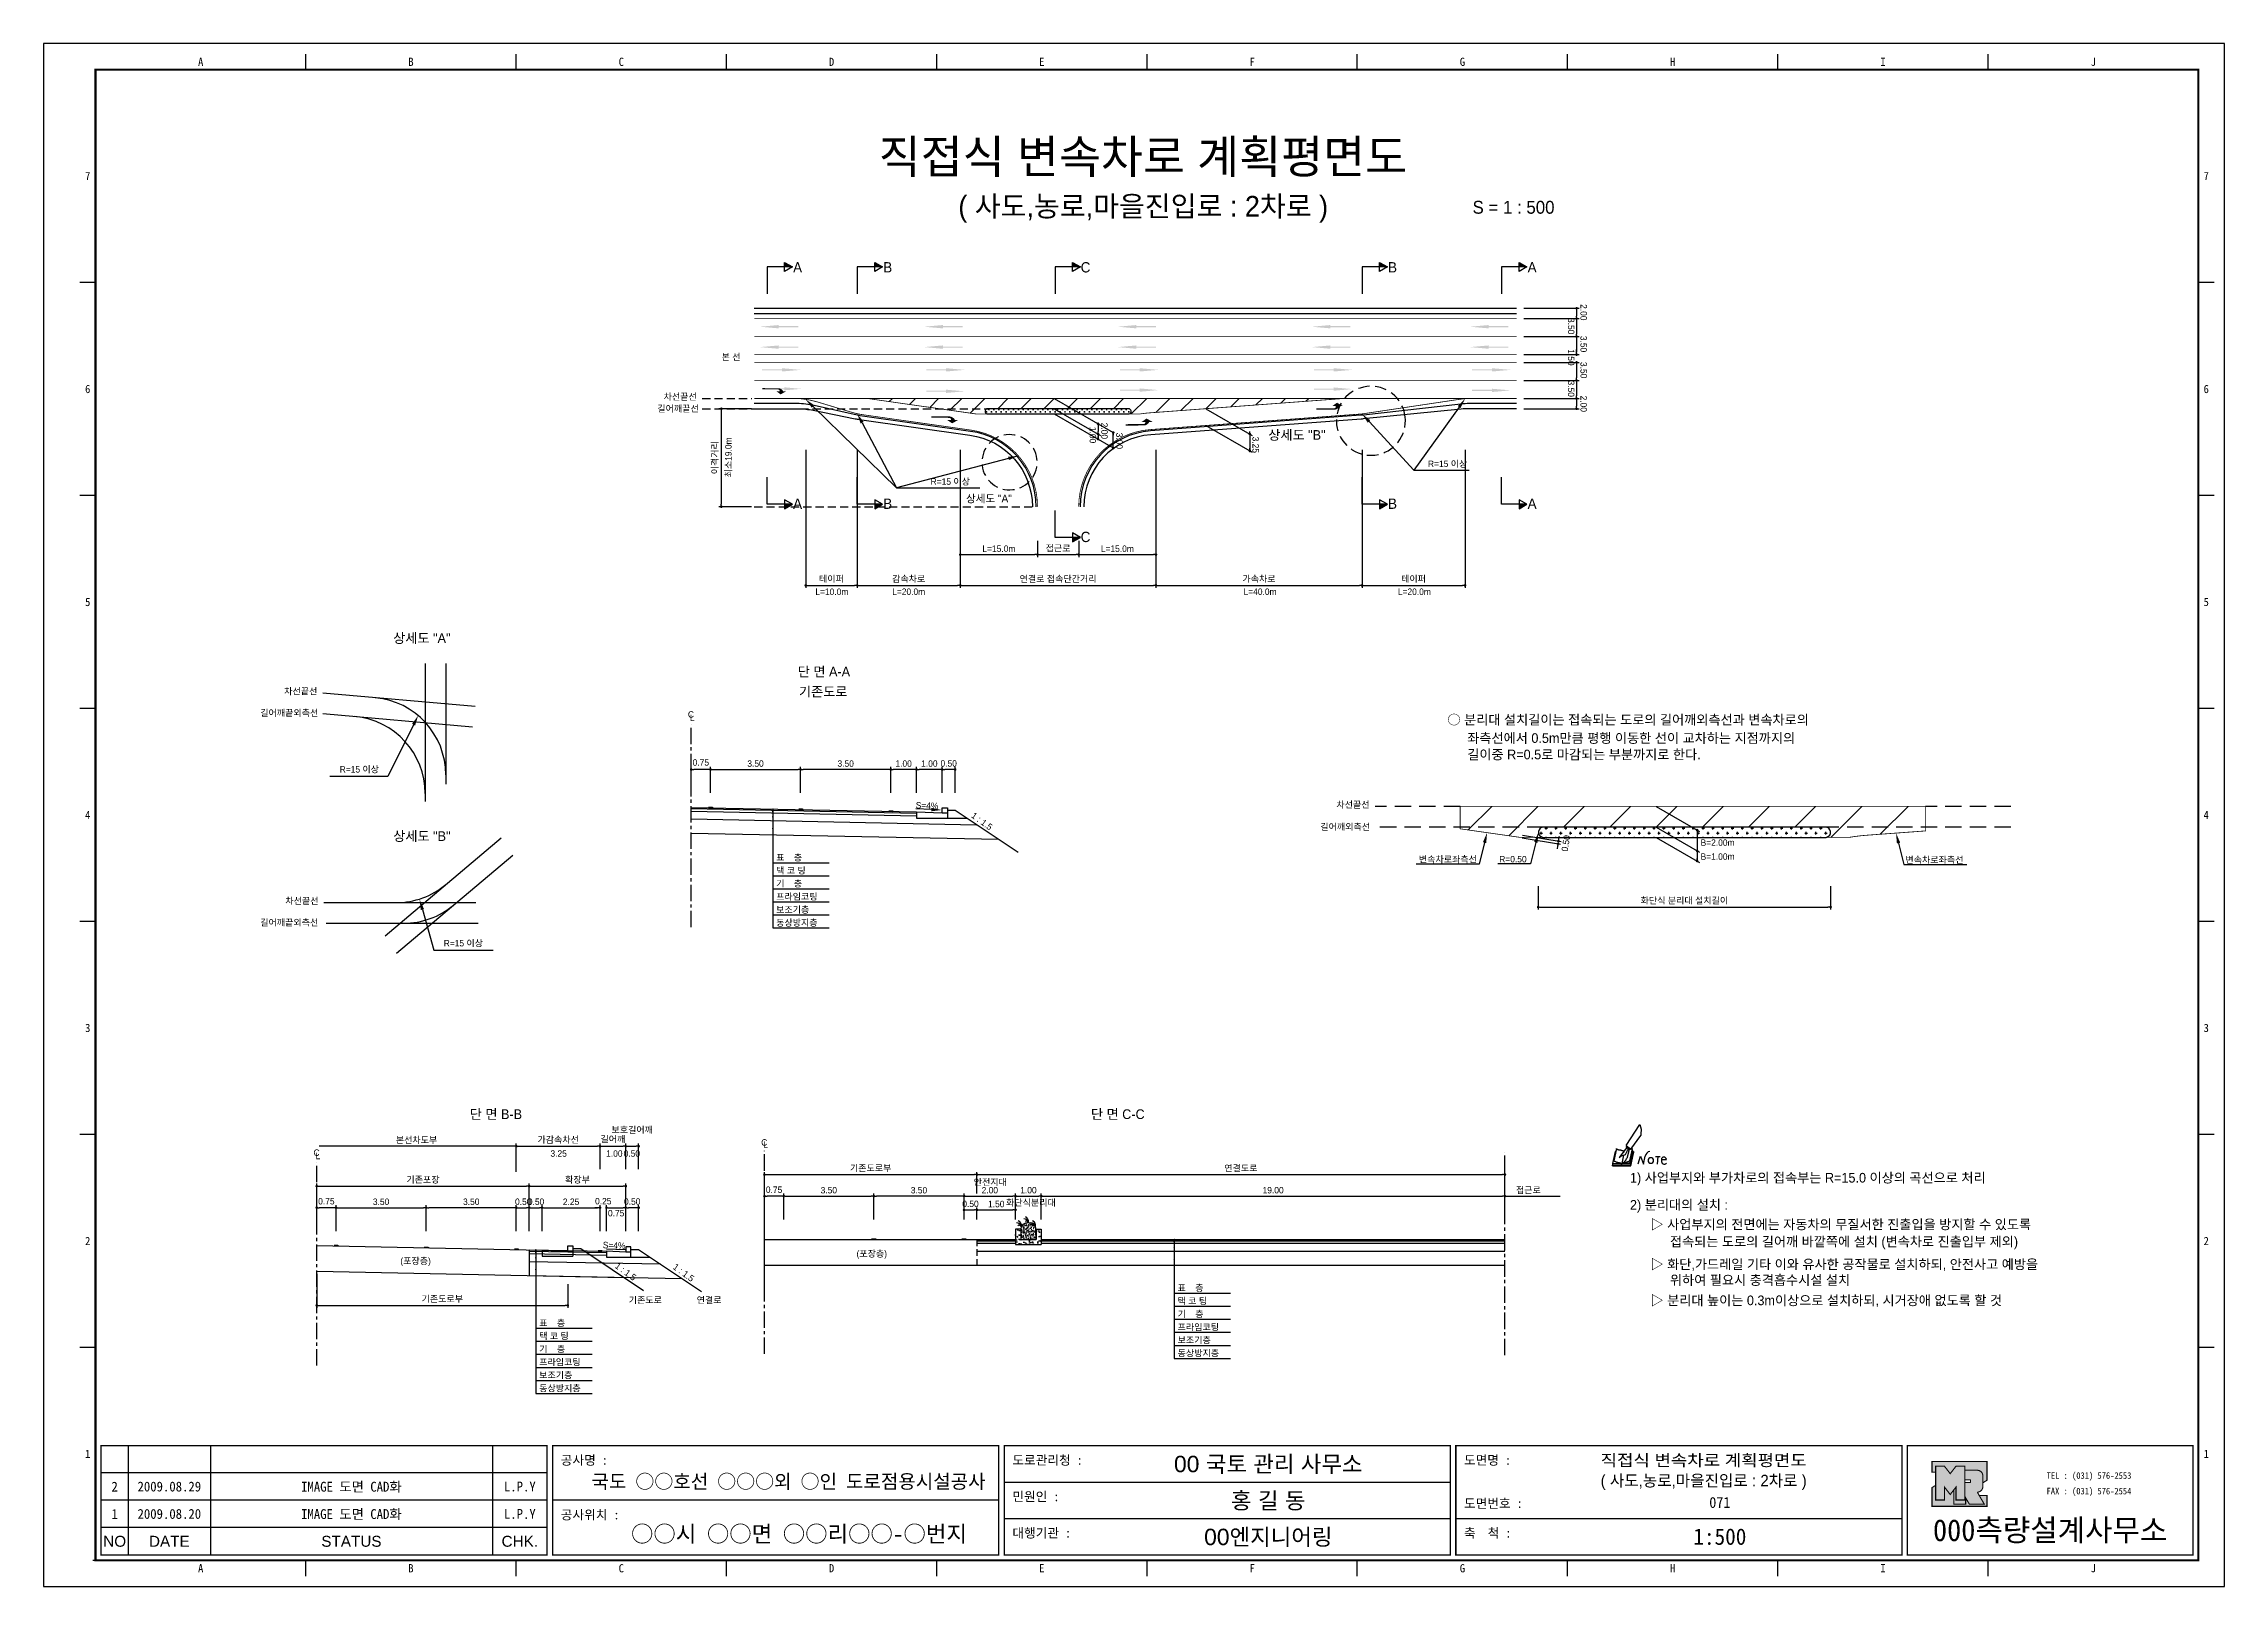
# Model space of a CAD drawing. Header units: millimetres. Extents: x 466 to 889, y 9 to 308.
import ezdxf
from ezdxf.enums import TextEntityAlignment as Align

# ---------------------------------------------------------------- set-up
doc = ezdxf.new("R2010")
doc.units = ezdxf.units.MM
doc.linetypes.add('CENTER', pattern=[50.8, 31.75, -6.35, 6.35, -6.35])
doc.linetypes.add('HIDDEN', pattern=[9.525, 6.35, -3.175])
for name, color, linetype in [('CC-GSTR-0004', 4, 'Continuous'), ('CM-LANE-0030', 30, 'Continuous'), ('CZ-DIMT-0002', 7, 'Continuous'), ('CZ-EXST-0002', 1, 'Continuous'), ('CZ-LIN1-0007', 7, 'Continuous'), ('CZ-LIN2-0003', 3, 'Continuous'), ('CZ-LINE-0001', 7, 'Continuous'), ('CZ-TEXT-BOX0', 7, 'Continuous'), ('TITLE', 7, 'Continuous')]:
    doc.layers.add(name, color=color, linetype=linetype)
doc.styles.add('견고딕', font='arial.ttf')
doc.styles.add('돋움', font='')
doc.styles.add('돋음체', font='')
doc.styles.get('돋움').set_extended_font_data('Dotum')
doc.styles.get('돋음체').set_extended_font_data('DotumChe')

msp = doc.modelspace()

# ---------------------------------------------------------------- texts
at = {"layer": 'CZ-DIMT-0002', "style": '돋움'}
for s, height, p in [('A', 2, (612.31, 264.93)), ('B', 2, (629.8, 264.93)), ('C', 2, (668.21, 264.93)), ('B', 2, (727.8, 264.93)), ('A', 2, (754.9, 264.93)), ('본 선', 1.25, (599.38, 247.53)), ('길어깨끝선', 1.25, (589.1, 237.51)), ('차선끝선', 1.25, (589.51, 239.82)), ('상세도 "B"', 1.875, (709.24, 232.4)), ('R=15 이상', 1.25, (738.5, 226.8)), ('R=15 이상', 1.25, (641.95, 223.35)), ('상세도 "A"', 1.5, (649.45, 220.05)), ('A', 2, (612.31, 219.06)), ('B', 2, (629.8, 219.06)), ('B', 2, (727.8, 219.06)), ('A', 2, (754.9, 219.06)), ('C', 2, (668.21, 212.61)), ('L=10.0m', 1.25, (618.96, 201.98)), ('L=20.0m', 1.25, (633.87, 201.98)), ('L=40.0m', 1.25, (702.09, 201.98)), ('L=20.0m', 1.25, (732.04, 201.98)), ('차선끝선', 1.25, (515.85, 182.66)), ('길어깨끝외측선', 1.25, (513.62, 178.46)), ('C', 1.25, (591.6, 178.16)), ('L', 1.25, (591.87, 177.5)), ('R=15 이상', 1.25, (527.23, 167.51)), ('차선끝선', 1.25, (720.13, 160.65)), ('차선끝선', 1.25, (516.08, 141.98)), ('길어깨끝외측선', 1.25, (513.62, 137.79)), ('R=15 이상', 1.25, (547.42, 133.77)), ('C', 1.25, (518.92, 93.13)), ('C', 1.25, (605.83, 95.11)), ('L', 1.25, (606.09, 94.71)), ('L', 1.25, (519.18, 92.48))]:
    msp.add_text(s, height=height, dxfattribs=at).set_placement(p, align=Align.MIDDLE_CENTER)
for s, rotation, p in [('3.50', 270, (761.86, 255.1)), ('2.00', 270, (764.29, 257.79)), ('3.50', 270, (764.29, 251.63)), ('1.50', 270, (761.86, 249.04)), ('3.50', 270, (764.29, 246.57)), ('3.50', 270, (761.86, 242.96)), ('2.00', 270, (764.29, 240.04)), ('최소19.0m', 90, (599.49, 224.16))]:
    msp.add_text(s, height=1.25, rotation=rotation, dxfattribs=at).set_placement(p)
for s, p in [('○ 분리대 설치길이는 접속되는 도로의 길어깨외측선과 변속차로의', (738.46, 177.14)), ('좌측선에서 0.5m만큼 평행 이동한 선이 교차하는 지점까지의', (742.31, 173.58)), ('길이중 R=0.5로 마감되는 부분까지로 한다.', (742.31, 170.39)), ('1) 사업부지와 부가차로의 접속부는 R=15.0 이상의 곡선으로 처리', (773.9, 88.26)), ('2) 분리대의 설치 :', (773.9, 83)), ('▷ 사업부지의 전면에는 자동차의 무질서한 진출입을 방지할 수 있도록', (777.88, 79.2)), ('접속되는 도로의 길어깨 바깥쪽에 설치 (변속차로 진출입부 제외)', (781.66, 75.87)), ('▷ 화단,가드레일 기타 이와 유사한 공작물로 설치하되, 안전사고 예방을', (777.88, 71.47)), ('위하여 필요시 충격흡수시설 설치', (781.66, 68.4)), ('▷ 분리대 높이는 0.3m이상으로 설치하되, 시거장애 없도록 할 것', (777.88, 64.46))]:
    msp.add_text(s, height=1.875, dxfattribs=at).set_placement(p, align=Align.MIDDLE_LEFT)
for s, rotation, p in [('S=4%', 357.7094, (637.44, 160.48)), ('1 : 1.5', 323.8881, (648.1, 157.45)), ('S=4%', 357.7094, (576.69, 75.13)), ('1 : 1.5', 323.8881, (578.93, 70.04)), ('1 : 1.5', 323.8881, (590.18, 69.84))]:
    msp.add_text(s, height=1.25, rotation=rotation, dxfattribs=at).set_placement(p, align=Align.MIDDLE_CENTER)
for s, p in [('길어깨외측선', (713.78, 155.74)), ('B=2.00m', (787.61, 152.67)), ('표    층', (608.14, 149.78)), ('택 코 팅', (608.14, 147.25)), ('변속차로좌측선', (732.92, 149.42)), ('R=0.50', (748.52, 149.46)), ('B=1.00m', (787.61, 149.96)), ('변속차로좌측선', (827.37, 149.33)), ('기    층', (608.14, 144.72)), ('프라임코팅', (608.14, 142.19)), ('보조기층', (608.14, 139.65)), ('동상방지층', (608.14, 137.12)), ('3.25', (564.33, 92.33)), ('1.00', (575.14, 92.33)), ('0.50', (578.54, 92.33)), ('안전지대', (646.5, 86.79)), ('접근로', (751.77, 85.22)), ('화단식분리대', (652.77, 82.81)), ('(포장층)', (535.19, 71.49)), ('(포장층)', (623.75, 72.9)), ('기존도로', (579.53, 63.89)), ('연결로', (592.72, 63.89)), ('표    층', (686.08, 66.25)), ('택 코 팅', (686.08, 63.72)), ('표    층', (562.14, 59.44)), ('프라임코팅', (686.08, 58.65)), ('기    층', (686.08, 61.18)), ('기    층', (562.14, 54.38)), ('택 코 팅', (562.14, 56.91)), ('보조기층', (686.08, 56.12)), ('프라임코팅', (562.14, 51.85)), ('동상방지층', (686.08, 53.59)), ('보조기층', (562.14, 49.32)), ('동상방지층', (562.14, 46.78))]:
    msp.add_text(s, height=1.25, dxfattribs=at).set_placement(p)
at = {"layer": 'CZ-DIMT-0002', "char_height": 1.25, "attachment_point": 5, "style": '돋움'}
for s, insert, rotation in [('1.00', (669.62, 232.38), 270), ('\\A1;2.00', (671.88, 233.19), 270), ('3.00', (674.77, 231.26), 270), ('3.25', (701.23, 230.49), 270), ('\\A1;0.50', (761.45, 153.16), 80.5236)]:
    msp.add_mtext(s, dxfattribs=dict(at, insert=insert, rotation=rotation))
at = {"layer": 'CZ-DIMT-0002', "insert": (538.33, 95.51), "char_height": 1.25, "attachment_point": 5, "style": '돋움'}
msp.add_mtext('본선차도부', dxfattribs=at)
at = {"layer": 'CZ-LINE-0001', "insert": (596.31, 227.98), "char_height": 1.25, "attachment_point": 5, "rotation": 90, "style": '돋움'}
msp.add_mtext('\\A1;이격거리', dxfattribs=at)
at = {"layer": 'CZ-LINE-0001', "char_height": 1.25, "attachment_point": 5, "style": '돋움'}
for s, insert in [('\\A1;L=15.0m', (651.38, 210.32)), ('\\A1;접근로', (662.88, 210.35)), ('\\A1;L=15.0m', (674.38, 210.32)), ('\\A1;테이퍼', (618.88, 204.41)), ('\\A1;감속차로', (633.88, 204.41)), ('\\A1;연결로 접속단간거리', (662.88, 204.41)), ('\\A1;가속차로', (701.88, 204.41)), ('\\A1;테이퍼', (731.88, 204.41)), ('\\A1;0.75', (593.52, 168.84)), ('\\A1;3.50', (604.14, 168.62)), ('\\A1;3.50', (621.64, 168.62)), ('\\A1;1.00', (632.89, 168.62)), ('\\A1;1.00', (637.89, 168.62)), ('\\A1;0.50', (641.64, 168.65)), ('\\A1;화단식 분리대 설치길이', (784.46, 141.99)), ('\\A1;보호길어깨', (580.2, 97.49)), ('\\A1;가감속차선', (565.83, 95.57)), ('\\A1;길어깨', (576.45, 95.69)), ('\\A1;기존도로부', (626.49, 90.06)), ('\\A1;연결도로', (698.37, 90.05)), ('\\A1;기존포장', (539.58, 87.82)), ('\\A1;확장부', (569.58, 87.82)), ('\\A1;0.75', (607.74, 85.93)), ('\\A1;3.50', (618.37, 85.83)), ('\\A1;3.50', (635.87, 85.83)), ('\\A1;2.00', (649.62, 85.83)), ('\\A1;1.00', (657.12, 85.83)), ('\\A1;19.00', (704.62, 85.83)), ('\\A1;0.75', (520.83, 83.69)), ('\\A1;3.50', (531.45, 83.59)), ('\\A1;3.50', (548.95, 83.59)), ('\\A1;0.50', (559.04, 83.6)), ('\\A1;0.50', (561.54, 83.6)), ('\\A1;2.25', (568.33, 83.59)), ('\\A1;0.25', (574.58, 83.7)), ('\\A1;0.75', (577.08, 81.37)), ('\\A1;0.50', (580.2, 83.62)), ('\\A1;0.50', (645.87, 83.18)), ('\\A1;1.50', (650.87, 83.15)), ('\\A1;기존도로부', (543.33, 64.68))]:
    msp.add_mtext(s, dxfattribs=dict(at, insert=insert))
at = {"layer": 'CZ-TEXT-BOX0', "style": '돋움'}
for s, p in [('상세도 "A"', (539.36, 192.97)), ('단 면 A-A', (617.42, 186.48)), ('기존도로', (617.28, 182.59)), ('상세도 "B"', (539.37, 154.55)), ('단 면 B-B', (553.74, 100.59)), ('단 면 C-C', (674.47, 100.59))]:
    msp.add_text(s, height=1.875, dxfattribs=at).set_placement(p, align=Align.MIDDLE_CENTER)
at = {"layer": 'TITLE', "color": 3, "linetype": 'Continuous', "style": '돋음체'}
for s, p in [('A', (496.43, 304.81)), ('B', (537.25, 304.81)), ('C', (578.08, 304.81)), ('D', (618.9, 304.81)), ('E', (659.72, 304.81)), ('F', (700.55, 304.81)), ('G', (741.37, 304.81)), ('H', (782.2, 304.81)), ('I', (823.02, 304.81)), ('J', (863.85, 304.81)), ('7', (474.5, 282.64)), ('7', (885.77, 282.64)), ('6', (474.5, 241.31)), ('6', (885.77, 241.31)), ('5', (474.5, 199.98)), ('5', (885.77, 199.98)), ('4', (474.5, 158.65)), ('4', (885.77, 158.65)), ('3', (474.5, 117.32)), ('3', (885.77, 117.32)), ('2', (474.5, 75.99)), ('2', (885.77, 75.99)), ('1', (474.5, 34.67)), ('1', (885.77, 34.67)), ('A', (496.43, 12.48)), ('B', (537.25, 12.48)), ('C', (578.08, 12.48)), ('D', (618.9, 12.48)), ('E', (659.72, 12.48)), ('F', (700.55, 12.48)), ('G', (741.37, 12.48)), ('H', (782.2, 12.48)), ('I', (823.02, 12.48)), ('J', (863.85, 12.48))]:
    msp.add_text(s, height=1.59, dxfattribs=at).set_placement(p, align=Align.MIDDLE)
at = {"layer": 'TITLE', "style": '돋움'}
for s, height, p in [('직접식 변속차로 계획평면도', 6.5, (679.35, 286.42)), ('( 사도,농로,마을진입로 : 2차로 )', 4, (679.4, 276.79))]:
    msp.add_text(s, height=height, dxfattribs=at).set_placement(p, align=Align.MIDDLE_CENTER)
msp.add_text('S = 1 : 500', height=2.5, dxfattribs=at).set_placement((743.34, 276.58), align=Align.MIDDLE_LEFT)
at = {"layer": 'TITLE', "style": '돋음체'}
for s, p in [('공사명 : ', (566.34, 32.56)), ('도로관리청 :', (654.01, 32.56)), ('도면명 :', (741.68, 32.56)), ('민원인 :', (654.01, 25.49)), ('도면번호 :', (741.68, 24.17)), ('공사위치 :', (566.34, 21.95)), ('대행기관 :', (654.01, 18.42)), ('축  척 :', (741.68, 18.42))]:
    msp.add_text(s, height=1.804, dxfattribs=at).set_placement(p)
at = {"layer": 'TITLE', "color": 7, "linetype": 'Continuous'}
for s, height, style, p in [('00 국토 관리 사무소', 3.1832, '견고딕', (703.68, 32.74)), ('국도 ○○호선 ○○○외 ○인 도로점용시설공사', 2.7, '돋음체', (610.55, 29.35)), ('홍 길 동', 3.183, '견고딕', (703.68, 25.67)), ('○○시 ○○면 ○○리○○-○번지', 3.1832, '돋음체', (612.58, 19.19)), ('00엔지니어링', 3.183, '견고딕', (703.68, 18.59))]:
    msp.add_text(s, height=height, dxfattribs=dict(at, style=style)).set_placement(p, align=Align.MIDDLE)
at = {"layer": 'TITLE', "style": '돋움'}
for s, width, p, p2 in [('직접식 변속차로 계획평면도', 1.010039, (768.21, 32.31), (808.21, 32.31)), ('( 사도,농로,마을진입로 : 2차로 )', 0.86695, (768.21, 28.36), (808.21, 28.36))]:
    msp.add_text(s, height=2.25, dxfattribs=dict(at, width=width)).set_placement(p, p2, align=Align.FIT)
at = {"layer": 'TITLE', "color": 180, "style": '돋음체'}
for s, p in [('TEL : (031) 576-2553', (854.78, 29.83)), ('FAX : (031) 576-2554', (854.78, 26.81))]:
    msp.add_text(s, height=1.2733, dxfattribs=at).set_placement(p)
at = {"layer": 'TITLE', "color": 1, "linetype": 'Continuous', "style": '돋음체'}
msp.add_text('2', height=1.91, dxfattribs=at).set_placement((479.73, 28.32), align=Align.MIDDLE)
at = {"layer": 'TITLE', "linetype": 'Continuous'}
for s, height, style, p in [('2009.08.29', 1.91, '돋음체', (490.34, 28.32)), ('L.P.Y', 1.91, '돋음체', (558.38, 28.32)), ('071', 2.122, '돋음체', (791.35, 25.23)), ('1', 1.91, '돋음체', (479.73, 23.01)), ('2009.08.20', 1.91, '돋음체', (490.34, 23.01)), ('L.P.Y', 1.91, '돋음체', (558.38, 23.01)), ('NO', 2.122, '견고딕', (479.73, 17.71)), ('DATE', 2.122, '견고딕', (490.34, 17.71)), ('STATUS', 2.122, '견고딕', (525.69, 17.71)), ('CHK.', 2.122, '견고딕', (558.38, 17.71)), ('1:500', 3.183, '돋음체', (791.35, 18.59))]:
    msp.add_text(s, height=height, dxfattribs=dict(at, style=style)).set_placement(p, align=Align.MIDDLE)
at = {"layer": 'TITLE', "style": '돋음체'}
for p in [(525.69, 28.32), (525.69, 23.01)]:
    msp.add_text('IMAGE 도면 CAD화', height=1.9099, dxfattribs=at).set_placement(p, align=Align.MIDDLE)
at = {"layer": 'TITLE', "color": 180, "style": '돋음체'}
msp.add_text('000측량설계사무소', height=4.244, dxfattribs=at).set_placement((855.48, 17.74), align=Align.CENTER)

# ---------------------------------------------------------------- blocks, each defined once
blk = doc.blocks.new('note')
for p, q in [((0.85, 3.5), (3.53, 7.57)), ((1.8, 2.79), (3.74, 5.46)), ((3.53, 7.57), (3.8, 6.64)), ((3.8, 6.64), (3.69, 5.72)), ((3.69, 5.72), (3.74, 5.46)), ((-1.24, 2.36), (-1.77, 0)), ((-1.77, 0), (1.77, 0)), ((-1.77, 0), (-1.77, -0.3)), ((-1.53, 0.52), (-1.55, 0.54)), ((-1.01, 2.9), (-1.53, 0.52)), ((-1.48, 0.48), (-1.53, 0.52)), ((-1.43, 0.44), (-1.48, 0.48)), ((-1.38, 0.41), (-1.43, 0.44)), ((-1.33, 0.4), (-1.38, 0.41)), ((-1.27, 0.37), (-1.33, 0.4)), ((-1.22, 0.35), (-1.27, 0.37)), ((-1.13, 2.36), (-1.24, 2.36)), ((-1.17, 0.33), (-1.22, 0.35)), ((-1.12, 0.32), (-1.17, 0.33)), ((-1.02, 0.25), (-1.12, 0.32)), ((-0.97, 0.22), (-1.02, 0.25)), ((-1, 2.9), (-1.01, 2.9)), ((-0.98, 2.85), (-1, 2.9)), ((-0.95, 2.8), (-0.98, 2.85)), ((-0.93, 0.21), (-0.97, 0.22)), ((-0.9, 2.75), (-0.95, 2.8)), ((-0.88, 0.19), (-0.93, 0.21)), ((-0.85, 2.72), (-0.9, 2.75)), ((-0.8, 0.18), (-0.88, 0.19)), ((-0.79, 2.69), (-0.85, 2.72)), ((-0.75, 0.17), (-0.8, 0.18)), ((-0.74, 2.68), (-0.79, 2.69)), ((-0.7, 0.16), (-0.75, 0.17)), ((-0.69, 2.65), (-0.74, 2.68)), ((-0.64, 0.15), (-0.7, 0.16)), ((-0.64, 2.65), (-0.69, 2.65)), ((-0.59, 2.63), (-0.64, 2.65)), ((-0.58, 0.14), (-0.64, 0.15)), ((-0.54, 2.62), (-0.59, 2.63)), ((-0.53, 0.13), (-0.58, 0.14)), ((-0.48, 2.61), (-0.54, 2.62)), ((-0.48, 0.12), (-0.53, 0.13)), ((-0.43, 2.61), (-0.48, 2.61)), ((-0.43, 0.11), (-0.48, 0.12)), ((0.75, 2.77), (-0.46, 1.16)), ((0.37, 2.24), (-0.46, 1.16)), ((-0.46, 1.16), (-0.08, 1.47)), ((-0.38, 2.59), (-0.43, 2.61)), ((-0.38, 0.08), (-0.43, 0.11)), ((-0.33, 2.59), (-0.38, 2.59)), ((-0.29, 0.06), (-0.38, 0.08)), ((-0.27, 2.58), (-0.33, 2.59)), ((-0.23, 0.05), (-0.29, 0.06)), ((-0.22, 2.57), (-0.27, 2.58)), ((-0.16, 0.04), (-0.23, 0.05)), ((-0.17, 2.56), (-0.22, 2.57)), ((-0.12, 2.55), (-0.17, 2.56)), ((-0.11, 0.03), (-0.16, 0.04)), ((-0.07, 2.53), (-0.12, 2.55)), ((-0.04, 0.02), (-0.11, 0.03)), ((-0.08, 1.47), (0.72, 1.75)), ((-0.01, 2.51), (-0.07, 2.53)), ((-0.05, -0.3), (-0.05, 0)), ((0, 0), (-0.04, 0.02)), ((0.04, 2.5), (-0.01, 2.51)), ((0.37, 1.63), (0, 0)), ((0, 0), (1.6, 0.53)), ((0, 0), (1.65, 0.18)), ((0, 0.01), (0.06, 0.04)), ((0, -0.3), (0, 0)), ((0.09, 2.48), (0.04, 2.5)), ((0.05, -0.3), (0.05, 0)), ((0.06, 0.04), (0.11, 0.07)), ((0.14, 2.48), (0.09, 2.48)), ((0.11, 0.07), (0.16, 0.09)), ((0.2, 2.47), (0.14, 2.48)), ((0.16, 0.09), (0.21, 0.12)), ((0.26, 2.43), (0.18, 2.46)), ((0.21, 0.12), (0.27, 0.14)), ((0.34, 2.4), (0.26, 2.43)), ((0.27, 0.14), (0.36, 0.19)), ((0.45, 2.37), (0.34, 2.4)), ((0.36, 0.19), (0.41, 0.22)), ((0.41, 0.22), (0.46, 0.27)), ((0.46, 0.27), (0.51, 0.3)), ((0.51, 0.3), (0.56, 0.34)), ((0.56, 0.34), (0.6, 0.4)), ((0.6, 0.4), (0.64, 0.45)), ((0.64, 0.45), (0.67, 0.51)), ((0.67, 0.51), (0.74, 0.58)), ((0.72, 1.75), (1.16, 2.53)), ((0.74, 0.58), (0.79, 0.63)), ((1, 3.1), (0.75, 2.77)), ((0.79, 0.63), (0.83, 0.68)), ((0.83, 0.68), (0.86, 0.73)), ((0.85, 3.5), (1.8, 2.79)), ((1, 3.4), (0.85, 3.21)), ((0.85, 3.21), (1.52, 2.71)), ((0.86, 0.73), (0.89, 0.79)), ((0.89, 0.84), (0.92, 0.89)), ((0.89, 0.79), (0.89, 0.84)), ((0.92, 0.89), (0.96, 0.95)), ((0.96, 0.95), (1.01, 0.97)), ((1.47, 2.74), (1.01, 0.97)), ((1.16, 2.53), (1.37, 2.82)), ((2.13, 2.84), (1.44, 2.63)), ((1.52, 2.71), (1.66, 2.9)), ((1.6, 0.53), (2.13, 2.84)), ((1.65, 0.18), (2.19, 2.48)), ((1.77, 0), (2.3, 2.36)), ((1.77, -0.3), (2.3, 2.07)), ((1.77, -0.38), (2.3, 1.99)), ((1.77, -0.44), (2.3, 1.93)), ((1.77, 0), (1.77, -0.3)), ((2.19, 2.48), (2.04, 2.47)), ((2.3, 2.36), (2.16, 2.36)), ((2.3, 2.36), (2.3, 2.07)), ((3.21, -0.08), (3.68, 1.4)), ((3.68, 1.4), (4.26, -0.14)), ((4.26, -0.14), (4.56, 1.44)), ((6.55, 1.34), (7.46, 1.34)), ((7.01, 1.34), (6.87, -0.11)), ((7.71, 0.77), (7.71, 0.55)), ((7.71, 0.77), (8.67, 0.77)), ((-1.77, -0.3), (1.77, -0.3)), ((-1.77, -0.43), (-1.77, -0.3)), ((-1.77, -0.37), (1.77, -0.37)), ((-1.77, -0.43), (1.77, -0.43))]:
    blk.add_line(p, q)
for centre, major_axis, start_param, end_param in [((0.4, 2.31), (0.0702, 0.0702), 3.283946, 6.425539), ((5.68, 1.23), (-0.806, 0.806), -0.591174, 0.597824), ((5.66, 0.58), (-0.378, 0.378), 3.926991, 10.210176), ((8.3, 0.49), (0.422, 0.422), 2.265602, 4.634911), ((8.19, 0.77), (-0.342, 0.342), 3.926991, 7.068583)]:
    blk.add_ellipse(centre, major_axis=major_axis, ratio=1, start_param=start_param, end_param=end_param)
blk = doc.blocks.new('_Dot')
at = {"color": 0, "linetype": 'ByBlock', "lineweight": -2}
blk.add_line((-0.5, 0), (-1, 0), dxfattribs=at)
at = {"color": 0, "linetype": 'ByBlock', "const_width": 0.5}
blk.add_lwpolyline([(-0.25, 0, 1), (0.25, 0, 1)], format="xyb", close=True, dxfattribs=at)

# ---------------------------------------------------------------- hatches: boundary and pattern name
at = {"layer": 'CM-LANE-0030'}
h = msp.add_hatch(dxfattribs=at)
h.set_pattern_fill('ANSI31', color=256, style=0)
h.set_pattern_definition([(45, (-522.7158, 464.532), (-2.245064, 2.245064), [])])
h.paths.add_polyline_path([(676.56, 237.48, -0.868933), (676.7, 236.5, 0.000934), (676.64, 236.48), (678.87, 236.48, -0.023202), (680.56, 236.68), (718.39, 239.48), (625.87, 239.48), (646.34, 236.56, -0.007729), (646.9, 236.48), (649.13, 236.48, 0.000934), (649.07, 236.5, -0.868933), (649.21, 237.48)])
at = {"layer": 'CZ-EXST-0002'}
h = msp.add_hatch(dxfattribs=at)
h.set_pattern_fill('AR-CONC', color=256, scale=0.01, style=0)
h.set_pattern_definition([(50, (-453.5001, 3559.1291), (1.8218467, -0.15939086), [0.1905, -2.0955]), (355, (-453.5001, 3559.1291), (-0.3524283, 1.9105664), [0.1524, -1.6764]), (100.451, (-453.3483, 3559.1159), (1.469425, 1.7511669), [0.1619, -1.7809]), (46.1842, (-453.5, 3559.6371), (2.7107904, -0.4204233), [0.28575, -3.14325]), (96.6356, (-453.2742, 3559.602), (2.3740423, 2.4742556), [0.24285, -2.67135]), (351.184, (-453.5, 3559.6371), (2.374046, 2.4742512), [0.2286, -2.5146]), (21, (-453.2461, 3559.5101), (1.5161488, -1.0226552), [0.1905, -2.0955]), (326, (-453.2461, 3559.5101), (0.6180203, 1.8418797), [0.1524, -1.6764]), (71.4514, (-453.1198, 3559.425), (2.1341649, 0.8192286), [0.1619, -1.7809]), (37.5, (-453.5001, 3559.12914), (0.03088603, 0.84555039), [0, -1.65608, 0, -1.7018, 0, -1.68275]), (7.5, (-453.5001, 3559.1291), (0.66819663, 1.00180575), [0, -0.97028, 0, -1.61798, 0, -0.64135]), (327.5, (-454.0665, 3559.12914), (1.35590595, -0.05728744), [0, -0.635, 0, -1.9812, 0, -2.6289]), (317.5, (-454.3205, 3559.1291), (1.4812918, 0.2542649), [0, -0.8255, 0, -1.31572, 0, -1.8669])])
h.paths.add_polyline_path([(659.62, 75.28), (659.62, 78.28), (658.62, 78.28), (658.62, 76.28), (655.62, 76.28), (655.62, 78.28), (654.62, 78.28), (654.62, 75.28)])
h = msp.add_hatch(dxfattribs=at)
h.set_pattern_fill('AR-SAND', color=256, scale=0.01, style=0)
h.set_pattern_definition([(37.5, (-453.5001, 3559.12914), (-0.016000313, 0.489413237), [0, -0.38608, 0, -0.4318, 0, -0.41275]), (7.5, (-453.5001, 3559.12914), (0.44952328, 0.7168251), [0, -0.20828, 0, -0.34798, 0, -0.13335]), (327.5, (-453.81252, 3559.12914), (0.79099237, 0.001437185), [0, -0.127, 0, -0.4572, 0, -0.5969]), (317.5, (-453.8125, 3559.12914), (0.76355645, 0.22292932), [0, -0.0635, 0, -0.29972, 0, -0.3429])])
edge = h.paths.add_edge_path()
edge.add_ellipse((657.12, 78.28), major_axis=(-1.5, 0), ratio=0.829212, start_angle=180, end_angle=360)
edge.add_line((655.62, 78.28), (655.62, 76.28))
edge.add_line((655.62, 76.28), (658.62, 76.28))
edge.add_line((658.62, 76.28), (658.62, 78.28))
at = {"layer": 'CZ-LIN1-0007'}
for points in [[(608.64, 253.73), (608.64, 253.51), (612.46, 253.51), (612.46, 253.3), (608.64, 253.3), (608.64, 253.08), (604.99, 253.4)], [(640.51, 253.73), (640.51, 253.51), (644.33, 253.51), (644.33, 253.3), (640.51, 253.3), (640.51, 253.08), (636.86, 253.4)], [(678.08, 253.73), (678.08, 253.51), (681.91, 253.51), (681.91, 253.3), (678.08, 253.3), (678.08, 253.08), (674.43, 253.4)], [(715.76, 253.73), (715.76, 253.51), (719.58, 253.51), (719.58, 253.3), (715.76, 253.3), (715.76, 253.08), (712.11, 253.4)], [(746.48, 253.73), (746.48, 253.51), (750.3, 253.51), (750.3, 253.3), (746.48, 253.3), (746.48, 253.08), (742.83, 253.4)], [(608.64, 249.77), (608.64, 249.55), (612.46, 249.55), (612.46, 249.34), (608.64, 249.34), (608.64, 249.12), (604.99, 249.45)], [(640.51, 249.77), (640.51, 249.55), (644.33, 249.55), (644.33, 249.34), (640.51, 249.34), (640.51, 249.12), (636.86, 249.45)], [(678.08, 249.77), (678.08, 249.55), (681.91, 249.55), (681.91, 249.34), (678.08, 249.34), (678.08, 249.12), (674.43, 249.45)], [(715.76, 249.77), (715.76, 249.55), (719.58, 249.55), (719.58, 249.34), (715.76, 249.34), (715.76, 249.12), (712.11, 249.45)], [(746.48, 249.77), (746.48, 249.55), (750.3, 249.55), (750.3, 249.34), (746.48, 249.34), (746.48, 249.12), (742.83, 249.45)], [(609.25, 245.35), (609.25, 245.14), (605.42, 245.14), (605.42, 244.92), (609.25, 244.92), (609.25, 244.71), (612.9, 245.03)], [(608.6, 241.47, -0.267976), (609.51, 240.86), (610.06, 240.86), (609.03, 240.28), (608.2, 240.85), (608.81, 240.86, 0.504994), (608.54, 241.23), (605.49, 241.24), (605.49, 241.48)], [(609.73, 241.64), (609.73, 241.45), (606.31, 241.45), (606.31, 241.25), (609.73, 241.25), (609.73, 241.06), (613, 241.35)], [(641.11, 245.35), (641.11, 245.14), (637.29, 245.14), (637.29, 244.92), (641.11, 244.92), (641.11, 244.71), (644.76, 245.03)], [(678.69, 245.35), (678.69, 245.14), (674.87, 245.14), (674.87, 244.92), (678.69, 244.92), (678.69, 244.71), (682.34, 245.03)], [(678.69, 241.43), (678.69, 241.21), (674.87, 241.21), (674.87, 241), (678.69, 241), (678.69, 240.78), (682.34, 241.11)], [(716.36, 245.35), (716.36, 245.14), (712.54, 245.14), (712.54, 244.92), (716.36, 244.92), (716.36, 244.71), (720.01, 245.03)], [(716.36, 241.62), (716.36, 241.41), (712.54, 241.41), (712.54, 241.19), (716.36, 241.19), (716.36, 240.98), (720.01, 241.3)], [(747.09, 245.35), (747.09, 245.14), (743.26, 245.14), (743.26, 244.92), (747.09, 244.92), (747.09, 244.71), (750.74, 245.03)], [(747.09, 241.37), (747.09, 241.16), (743.26, 241.16), (743.26, 240.95), (747.09, 240.94), (747.09, 240.73), (750.74, 241.05)], [(641.11, 241.19), (641.11, 240.98), (637.29, 240.98), (637.29, 240.77), (641.11, 240.77), (641.11, 240.55), (644.76, 240.87)], [(716.54, 237.3, 0.267976), (717.57, 237.99), (718.2, 237.99), (717.03, 238.65), (716.09, 238), (716.78, 237.99, -0.504994), (716.47, 237.58), (713.01, 237.56), (713.01, 237.28)], [(641.82, 235.99, -0.267976), (642.85, 235.31), (643.48, 235.31), (642.31, 234.65), (641.36, 235.3), (642.06, 235.3, 0.504994), (641.75, 235.72), (638.28, 235.74), (638.29, 236.01)], [(679.56, 234.24, 0.267976), (680.59, 234.93), (681.22, 234.93), (680.05, 235.58), (679.1, 234.94), (679.8, 234.93, -0.504994), (679.49, 234.51), (676.02, 234.49), (676.02, 234.22)], [(595.77, 160.05), (595.77, 160.18), (595.02, 160.19), (595.02, 160.07)], [(613.27, 159.7), (613.27, 159.83), (612.52, 159.84), (612.52, 159.72)], [(630.77, 159.35), (630.77, 159.48), (630.02, 159.49), (630.02, 159.37)], [(627.49, 76.28), (627.49, 76.41), (626.74, 76.41), (626.74, 76.28)], [(644.99, 76.28), (644.99, 76.41), (644.24, 76.41), (644.24, 76.28)], [(523.08, 75.02), (523.08, 75.15), (522.33, 75.16), (522.33, 75.04)], [(540.58, 74.67), (540.58, 74.8), (539.83, 74.81), (539.83, 74.69)], [(558.08, 74.32), (558.08, 74.45), (557.33, 74.46), (557.33, 74.34)], [(574.33, 74), (574.33, 74.12), (573.58, 74.14), (573.58, 74.01)]]:
    msp.add_hatch(color=256, dxfattribs=at).paths.add_polyline_path(points)
at = {"layer": 'CZ-LIN2-0003'}
h = msp.add_hatch(dxfattribs=at)
h.set_pattern_fill('CROSS', color=256, scale=0.075, style=0)
h.set_pattern_definition([(0, (-522.7158, 464.53187), (0.47625, 0.47625), [0.238125, -0.714375]), (90, (-522.59673, 464.4128), (-0.47625, 0.47625), [0.238125, -0.714375])])
h.paths.add_polyline_path([(676.56, 237.48), (649.21, 237.48, 0.868933), (649.07, 236.5, -0.000934), (649.13, 236.48), (676.64, 236.48, -0.000934), (676.7, 236.5, 0.868933)])
h = msp.add_hatch(dxfattribs=at)
h.set_pattern_fill('CROSS', color=256, scale=0.15, style=0)
h.set_pattern_definition([(0, (-1586.7227, 610.4161), (0.9525, 0.9525), [0.47625, -1.42875]), (90, (-1586.48455, 610.1779), (-0.9525, 0.9525), [0.47625, -1.42875])])
h.paths.add_polyline_path([(757.12, 156.31, 0.868933), (756.84, 154.35, -0.000934), (756.98, 154.31), (811.98, 154.31, -0.000934), (812.11, 154.35, 0.868933), (811.84, 156.31)])
at = {"layer": 'CZ-LINE-0001'}
for points in [[(609.79, 265.88), (609.79, 265), (611.31, 265)], [(627.28, 265.88), (627.28, 265), (628.8, 265)], [(665.69, 265.88), (665.69, 265), (667.21, 265)], [(725.28, 265.88), (725.28, 265), (726.8, 265)], [(752.38, 265.88), (752.38, 265), (753.9, 265)], [(611.31, 218.96), (609.79, 218.96), (609.79, 218.08)], [(628.8, 218.96), (627.28, 218.96), (627.28, 218.08)], [(726.8, 218.96), (725.28, 218.96), (725.28, 218.08)], [(753.9, 218.96), (752.38, 218.96), (752.38, 218.08)], [(667.21, 212.51), (665.69, 212.51), (665.69, 211.63)]]:
    msp.add_hatch(color=256, dxfattribs=at).paths.add_polyline_path(points)
at = {"layer": 'TITLE', "ltscale": 150}
h = msp.add_hatch(color=8, dxfattribs=at)
edge = h.paths.add_edge_path()
edge.add_line((843.21, 33.19), (832.54, 33.19))
edge.add_line((832.54, 33.19), (832.54, 31.11))
edge.add_line((832.54, 31.11), (833.25, 31.11))
edge.add_line((833.25, 31.11), (833.25, 32.29))
edge.add_line((833.25, 32.29), (834.94, 32.29))
edge.add_line((834.94, 32.29), (836.07, 30.83))
edge.add_line((836.07, 30.83), (837.2, 32.29))
edge.add_line((837.2, 32.29), (838.89, 32.29))
edge.add_line((838.89, 32.29), (838.89, 31.49))
edge.add_line((838.89, 31.49), (841.33, 31.49))
edge.add_arc((841.33, 30.42), 1.07, 0, 90, ccw=False)
edge.add_line((842.4, 30.42), (842.4, 29.05))
edge.add_line((842.4, 29.05), (843.21, 29.56))
edge.add_line((843.21, 29.56), (843.21, 33.19))
h.paths.add_polyline_path([(836.76, 27.67), (836.07, 26.79), (834.94, 28.24), (834.94, 25.73), (833.25, 25.73), (833.25, 28.58), (832.54, 28.13), (832.54, 24.5), (843.21, 24.5), (843.21, 26.58), (841.71, 26.58), (842.67, 24.93), (839.77, 24.93), (839.07, 26.14), (839.07, 24.93), (836.76, 24.93)])
msp.add_hatch(color=5, dxfattribs=at).paths.add_polyline_path([(838.89, 32.29), (837.2, 32.29), (836.07, 30.83), (834.94, 32.29), (833.25, 32.29), (833.25, 25.73), (834.94, 25.73), (834.94, 28.24), (836.07, 26.79), (837.2, 28.24), (837.2, 25.73), (838.89, 25.73)])
h = msp.add_hatch(color=161, dxfattribs=at)
edge = h.paths.add_edge_path()
edge.add_arc((841.33, 30.42), 1.07, 0, 90)
edge.add_line((841.33, 31.49), (838.89, 31.49))
edge.add_line((838.89, 31.49), (838.89, 29.64))
edge.add_line((838.89, 29.64), (839.89, 29.64))
edge.add_arc((839.89, 29.52), 0.113, 0, 90, ccw=False)
edge.add_line((840, 29.52), (840, 29.21))
edge.add_arc((839.89, 29.21), 0.113, 270, 360, ccw=False)
edge.add_line((839.89, 29.1), (838.89, 29.1))
edge.add_line((838.89, 29.1), (838.89, 25.73))
edge.add_line((838.89, 25.73), (837.2, 25.73))
edge.add_line((837.2, 25.73), (837.2, 28.24))
edge.add_line((837.2, 28.24), (836.76, 27.67))
edge.add_line((836.76, 27.67), (836.76, 24.93))
edge.add_line((836.76, 24.93), (839.07, 24.93))
edge.add_line((839.07, 24.93), (839.07, 26.14))
edge.add_line((839.07, 26.14), (839.77, 24.93))
edge.add_line((839.77, 24.93), (842.67, 24.93))
edge.add_line((842.67, 24.93), (841.33, 27.25))
edge.add_arc((841.33, 28.31), 1.07, 270, 360)
edge.add_line((842.4, 28.31), (842.4, 30.42))

# ---------------------------------------------------------------- linework, layer by layer
at = {"color": 0, "linetype": 'ByBlock', "lineweight": -2}
for p, q in [((763.53, 256.73), (763.53, 256.48)), ((763.53, 255.23), (763.53, 255.48)), ((763.53, 254.73), (763.53, 254.48)), ((763.53, 251.73), (763.53, 251.98)), ((763.53, 251.23), (763.53, 250.98)), ((763.53, 248.23), (763.53, 248.48)), ((763.53, 248.23), (763.53, 248.48)), ((763.53, 246.23), (763.53, 245.98)), ((763.53, 246.23), (763.53, 245.98)), ((763.53, 243.23), (763.53, 243.48)), ((763.53, 242.73), (763.53, 242.48)), ((763.53, 239.73), (763.53, 239.98)), ((763.53, 239.23), (763.53, 238.98)), ((763.53, 237.73), (763.53, 237.98)), ((670.63, 234.33), (670.63, 234.08)), ((670.63, 232.83), (670.63, 233.08)), ((700.08, 232.84), (700.08, 233.09)), ((670.63, 232.33), (670.63, 232.08)), ((670.63, 231.83), (670.63, 232.08)), ((673.59, 232.62), (673.59, 232.37)), ((673.59, 230.12), (673.59, 230.37)), ((700.08, 232.34), (700.08, 232.09)), ((700.08, 229.59), (700.08, 229.84)), ((759.9, 152.82), (759.86, 152.58)), ((760.06, 153.81), (760.1, 154.06)), ((786.92, 155.48), (786.92, 155.23)), ((786.92, 151.48), (786.92, 151.23)), ((786.92, 149.98), (786.92, 150.23)), ((557.45, 94.37), (557.2, 94.37))]:
    msp.add_line(p, q, dxfattribs=at)
at = {"color": 0, "linetype": 'ByBlock', "const_width": 0.25}
for points in [[(763.53, 256.86, 1), (763.53, 257.11, 1)], [(763.53, 255.11, 1), (763.53, 254.86, 1)], [(763.53, 254.86, 1), (763.53, 255.11, 1)], [(763.53, 251.61, 1), (763.53, 251.36, 1)], [(763.53, 251.36, 1), (763.53, 251.61, 1)], [(763.53, 248.11, 1), (763.53, 247.86, 1)], [(763.53, 248.11, 1), (763.53, 247.86, 1)], [(763.53, 246.36, 1), (763.53, 246.61, 1)], [(763.53, 246.36, 1), (763.53, 246.61, 1)], [(763.53, 243.11, 1), (763.53, 242.86, 1)], [(763.53, 242.86, 1), (763.53, 243.11, 1)], [(763.53, 239.36, 1), (763.53, 239.61, 1)], [(763.53, 239.61, 1), (763.53, 239.36, 1)], [(763.53, 237.61, 1), (763.53, 237.36, 1)], [(670.63, 234.45, 1), (670.63, 234.7, 1)], [(673.59, 232.74, 1), (673.59, 232.99, 1)], [(670.63, 232.7, 1), (670.63, 232.45, 1)], [(670.63, 232.45, 1), (670.63, 232.7, 1)], [(670.63, 231.7, 1), (670.63, 231.45, 1)], [(673.59, 229.99, 1), (673.59, 229.74, 1)], [(700.08, 232.72, 1), (700.08, 232.47, 1)], [(700.08, 232.47, 1), (700.08, 232.72, 1)], [(700.08, 229.47, 1), (700.08, 229.22, 1)], [(759.92, 152.95, 1), (759.96, 153.19, 1)], [(760.04, 153.69, 1), (760, 153.44, 1)], [(786.92, 155.6, 1), (786.92, 155.85, 1)], [(786.92, 151.6, 1), (786.92, 151.85, 1)], [(786.92, 149.85, 1), (786.92, 149.6, 1)], [(557.58, 94.37, 1), (557.83, 94.37, 1)]]:
    msp.add_lwpolyline(points, format="xyb", close=True, dxfattribs=at)
at = {"layer": 'CC-GSTR-0004'}
for p, q in [((635.39, 159.26), (640.39, 159.06)), ((635.39, 159.26), (635.39, 158.06)), ((635.39, 158.06), (641.39, 158.06)), ((640.39, 160.06), (641.39, 160.06)), ((640.39, 159.06), (640.39, 160.06)), ((640.39, 159.06), (641.39, 159.06)), ((641.39, 160.06), (641.39, 158.06))]:
    msp.add_line(p, q, dxfattribs=at)
for points in [[(603.88, 256.98), (751.88, 256.98)], [(603.88, 255.98), (751.88, 255.98)], [(579.95, 73.83), (578.95, 73.83), (575.2, 73.98), (575.2, 72.83), (579.95, 72.83), (579.95, 74.83), (578.95, 74.83), (578.95, 73.83)]]:
    msp.add_lwpolyline(points, dxfattribs=at)
for points in [[(658.63, 218.48, 0.375477), (645.86, 233.1), (624.48, 236.14, -0.020017), (623.3, 236.36), (615.51, 238.11, 0.055445), (612.22, 238.48), (603.88, 238.48)], [(603.88, 237.48), (612.39, 237.48, -0.049632), (615.35, 237.19), (615.35, 237.19), (623.47, 235.55), (623.47, 235.55, 0.014218), (624.31, 235.41), (645.75, 232.36, -0.375533), (657.88, 218.48)], [(751.88, 238.48), (742.73, 238.48, 0.028023), (741.05, 238.39), (741.05, 238.39), (722.17, 236.26), (722.17, 236.26, -0.009556), (721.6, 236.21), (721.6, 236.21), (680.81, 233.19, 0.393044), (667.14, 218.48)], [(751.88, 237.48), (742.63, 237.48, 0.024956), (741.14, 237.41), (722.08, 235.5, -0.006491), (721.69, 235.46), (680.87, 232.44, 0.393052), (667.89, 218.48)]]:
    msp.add_lwpolyline(points, format="xyb", dxfattribs=at)
at = {"layer": 'CM-LANE-0030'}
for p, q in [((742.49, 155.75), (747.05, 160.31)), ((750.35, 154.63), (756.03, 160.31)), ((761.01, 156.31), (765.01, 160.31)), ((769.99, 156.31), (773.99, 160.31)), ((778.98, 156.31), (782.98, 160.31)), ((787.96, 156.31), (791.96, 160.31)), ((796.94, 156.31), (800.94, 160.31)), ((805.92, 156.31), (809.92, 160.31)), ((812.9, 154.31), (818.9, 160.31)), ((822.48, 154.91), (827.88, 160.31))]:
    msp.add_line(p, q, dxfattribs=at)
at = {"layer": 'CM-LANE-0030', "const_width": 0.15}
for points in [[(603.88, 247.98), (751.88, 247.98)], [(603.88, 246.48), (751.88, 246.48)]]:
    msp.add_lwpolyline(points, dxfattribs=at)
for points in [[(678.87, 236.48), (646.9, 236.48, 0.007729), (646.34, 236.56), (625.87, 239.48), (718.39, 239.48), (680.56, 236.68, 0.023202)], [(831.29, 160.31), (831.29, 155.56), (819.82, 154.72, 0.023202), (816.46, 154.31), (752.5, 154.31, 0.007729), (751.38, 154.48), (740.93, 155.97), (740.93, 160.31)]]:
    msp.add_lwpolyline(points, format="xyb", close=True, dxfattribs=at)
at = {"layer": 'CZ-EXST-0002'}
for p, q in [((540.02, 188.06), (540.02, 161.28)), ((544, 188.06), (544, 164.63)), ((549.72, 179.69), (520.12, 182.32)), ((549.22, 175.72), (520.12, 178.31)), ((532.23, 135.22), (554.78, 154.2)), ((534.44, 131.85), (557.04, 150.88)), ((520.35, 141.64), (549.83, 141.64)), ((520.77, 137.64), (550.31, 137.64)), ((605.87, 76.28), (647.12, 76.28)), ((518.95, 75.11), (562.7, 74.23)), ((562.7, 74.23), (567.7, 74.03)), ((562.7, 74.23), (562.7, 73.03)), ((562.7, 73.03), (568.7, 73.03)), ((567.7, 75.03), (568.7, 75.03)), ((567.7, 74.03), (567.7, 75.03)), ((567.7, 74.03), (568.7, 74.03)), ((568.7, 75.03), (568.7, 73.03)), ((568.7, 74.53), (570.2, 74.53)), ((570.2, 74.53), (582.41, 66.4)), ((518.95, 70.11), (578.63, 68.91)), ((605.87, 71.28), (647.12, 71.28))]:
    msp.add_line(p, q, dxfattribs=at)
at = {"layer": 'CZ-LIN1-0007'}
for p, q in [((595.02, 160.19), (595.77, 160.18)), ((595.02, 160.07), (595.77, 160.05)), ((595.77, 160.18), (595.77, 160.05)), ((612.52, 159.84), (613.27, 159.83)), ((612.52, 159.72), (613.27, 159.7)), ((613.27, 159.83), (613.27, 159.7)), ((630.02, 159.49), (630.77, 159.48)), ((630.02, 159.37), (630.77, 159.35)), ((630.77, 159.48), (630.77, 159.35)), ((626.74, 76.41), (627.49, 76.41)), ((626.74, 76.28), (626.74, 76.41)), ((627.49, 76.28), (626.74, 76.28)), ((627.49, 76.41), (627.49, 76.28)), ((644.24, 76.41), (644.99, 76.41)), ((644.24, 76.28), (644.24, 76.41)), ((644.99, 76.28), (644.24, 76.28)), ((644.99, 76.41), (644.99, 76.28)), ((522.33, 75.16), (523.08, 75.15)), ((522.33, 75.04), (523.08, 75.02)), ((523.08, 75.15), (523.08, 75.02)), ((539.83, 74.81), (540.58, 74.8)), ((539.83, 74.69), (540.58, 74.67)), ((540.58, 74.8), (540.58, 74.67)), ((557.33, 74.46), (558.08, 74.45)), ((557.33, 74.34), (558.08, 74.32)), ((558.08, 74.45), (558.08, 74.32)), ((573.58, 74.14), (574.33, 74.12)), ((573.58, 74.01), (574.33, 74)), ((574.33, 74.12), (574.33, 74))]:
    msp.add_line(p, q, dxfattribs=at)
at = {"layer": 'CZ-LIN1-0007', "const_width": 0.15}
msp.add_lwpolyline([(603.88, 254.98), (751.88, 254.98)], dxfattribs=at)
at = {"layer": 'CZ-LIN1-0007', "linetype": 'HIDDEN', "const_width": 0.15}
for points in [[(603.88, 251.48), (751.88, 251.48)], [(603.88, 242.98), (751.88, 242.98)], [(611.68, 239.48), (625.87, 239.48)], [(718.39, 239.48), (743, 239.48)]]:
    msp.add_lwpolyline(points, dxfattribs=at)
at = {"layer": 'CZ-LIN1-0007', "const_width": 0.15}
for points in [[(658.88, 218.48, 0.375459), (645.89, 233.35), (645.89, 233.35), (625, 236.32), (625, 236.32, -0.037507), (622.81, 236.8), (622.81, 236.8), (615.99, 238.85, 0.072993), (611.68, 239.48), (603.88, 239.48)], [(751.88, 239.48), (743, 239.48, 0.03724), (740.78, 239.31), (740.78, 239.31), (722.44, 236.56), (722.44, 236.56, -0.018764), (721.32, 236.44), (721.32, 236.44), (680.79, 233.44, 0.393042), (666.88, 218.48)]]:
    msp.add_lwpolyline(points, format="xyb", dxfattribs=at)
at = {"layer": 'CZ-LIN2-0003'}
for p, q in [((591.64, 160.13), (635.39, 159.26)), ((591.64, 159.88), (635.39, 159.01)), ((591.64, 159.38), (635.39, 158.51)), ((591.64, 157.88), (647.07, 156.77)), ((641.39, 159.56), (642.89, 159.56)), ((641.39, 158.06), (645.14, 158.06)), ((642.89, 159.56), (655.1, 151.42)), ((591.64, 155.13), (651.32, 153.94)), ((647.12, 76.28), (654.62, 76.28)), ((655.62, 78.28), (654.62, 78.28)), ((654.62, 78.28), (654.62, 75.28)), ((655.62, 78.28), (655.62, 76.28)), ((655.62, 76.28), (658.62, 76.28)), ((658.62, 78.28), (659.62, 78.28)), ((658.62, 78.28), (658.62, 76.28)), ((659.62, 78.28), (659.62, 75.28)), ((659.62, 76.28), (749.62, 76.28)), ((560.2, 74.28), (575.2, 73.98)), ((560.2, 74.28), (560.2, 69.28)), ((560.2, 74.03), (575.2, 73.73)), ((560.2, 73.53), (575.2, 73.23)), ((560.2, 72.03), (585.67, 71.52)), ((579.95, 74.33), (581.45, 74.33)), ((579.95, 72.83), (583.7, 72.83)), ((581.45, 74.33), (593.66, 66.2)), ((647.12, 76.03), (654.62, 76.03)), ((647.12, 75.53), (654.62, 75.53)), ((647.12, 74.03), (749.62, 74.03)), ((654.62, 75.28), (659.62, 75.28)), ((659.62, 76.03), (749.62, 76.03)), ((659.62, 75.53), (749.62, 75.53)), ((560.2, 69.28), (589.92, 68.69)), ((647.12, 71.28), (749.62, 71.28))]:
    msp.add_line(p, q, dxfattribs=at)
for points in [[(676.64, 236.48, -0.000934), (676.7, 236.5, 0.868933), (676.56, 237.48), (649.21, 237.48, 0.868933), (649.07, 236.5, -0.000934), (649.13, 236.48)], [(811.98, 154.31, -0.000934), (812.11, 154.35, 0.868933), (811.84, 156.31), (757.12, 156.31, 0.868933), (756.84, 154.35, -0.000934), (756.98, 154.31)]]:
    msp.add_lwpolyline(points, format="xyb", close=True, dxfattribs=at)
for centre, radius, start, end in [((529, 166.47), 15, 0, 84.9204), ((525.02, 162.81), 15, 0, 84.9204), ((534.38, 156.64), 15, 270, 310.097), ((535.84, 152.64), 15, 270, 310.097), ((656.14, 79.75), 1, 347.1802, 67.3267), ((654.85, 78.62), 0.88, 7.8639, 92.7752), ((655.31, 78.59), 0.44, 19.771, 124.0366), ((654.75, 78.97), 1, 347.1802, 67.3267), ((656.25, 79.41), 0.88, 7.8639, 92.7752), ((656.7, 79.38), 0.44, 19.771, 124.0366), ((657.64, 78.62), 0.88, 7.8639, 92.7752), ((658.1, 78.59), 0.44, 19.771, 124.0366), ((657.53, 78.97), 1, 347.1802, 67.3267)]:
    msp.add_arc(centre, radius, start, end, dxfattribs=at)
msp.add_ellipse((657.12, 78.28), major_axis=(-1.5, 0), ratio=0.829212, start_param=3.141593, end_param=6.283185, dxfattribs=at)
at = {"layer": 'CZ-LINE-0001'}
for p, q in [((611.31, 265), (606.4, 265)), ((606.4, 265), (606.4, 259.77)), ((609.79, 264.12), (609.79, 265.88)), ((609.79, 265.88), (611.31, 265)), ((611.31, 265), (609.79, 264.12)), ((628.8, 265), (623.88, 265)), ((623.88, 265), (623.88, 259.77)), ((627.28, 264.12), (627.28, 265.88)), ((627.28, 265.88), (628.8, 265)), ((628.8, 265), (627.28, 264.12)), ((667.21, 265), (662.3, 265)), ((662.3, 265), (662.3, 259.77)), ((665.69, 264.12), (665.69, 265.88)), ((665.69, 265.88), (667.21, 265)), ((667.21, 265), (665.69, 264.12)), ((726.8, 265), (721.88, 265)), ((721.88, 265), (721.88, 259.77)), ((725.28, 264.12), (725.28, 265.88)), ((725.28, 265.88), (726.8, 265)), ((726.8, 265), (725.28, 264.12)), ((753.9, 265), (748.98, 265)), ((748.98, 265), (748.98, 259.77)), ((752.38, 264.12), (752.38, 265.88)), ((752.38, 265.88), (753.9, 265)), ((753.9, 265), (752.38, 264.12)), ((753.31, 256.98), (764.03, 256.98)), ((753.31, 254.98), (764.03, 254.98)), ((753.31, 254.98), (764.03, 254.98)), ((763.53, 256.48), (763.53, 255.48)), ((763.53, 254.48), (763.53, 251.98)), ((753.31, 251.48), (764.03, 251.48)), ((753.31, 251.48), (764.03, 251.48)), ((763.53, 250.98), (763.53, 248.48)), ((753.31, 247.98), (764.03, 247.98)), ((753.31, 247.98), (764.03, 247.98)), ((753.31, 246.48), (764.03, 246.48)), ((753.31, 246.48), (764.03, 246.48)), ((763.53, 248.48), (763.53, 248.98)), ((763.53, 245.98), (763.53, 243.48)), ((763.53, 245.98), (763.53, 245.48)), ((753.31, 242.98), (764.03, 242.98)), ((753.31, 242.98), (764.03, 242.98)), ((763.53, 242.48), (763.53, 239.98)), ((603.38, 237.48), (597, 237.48)), ((662.13, 239.48), (673.59, 232.87)), ((662.13, 237.48), (671.13, 232.29)), ((662.13, 237.48), (671.13, 232.29)), ((691.58, 237.5), (700.58, 232.3)), ((753.31, 239.48), (764.03, 239.48)), ((753.31, 239.48), (764.03, 239.48)), ((753.31, 237.48), (764.03, 237.48)), ((763.53, 238.98), (763.53, 237.98)), ((597.5, 236.98), (597.5, 218.98)), ((662.13, 236.48), (673.59, 229.87)), ((670.63, 234.08), (670.63, 233.08)), ((673.59, 229.87), (673.59, 232.87)), ((691.58, 234.25), (700.58, 229.05)), ((613.88, 229.49), (613.88, 202.71)), ((623.88, 229.49), (623.88, 202.71)), ((623.88, 229.49), (623.88, 202.71)), ((643.88, 229.49), (643.88, 202.71)), ((643.88, 229.49), (643.88, 202.71)), ((670.63, 232.08), (670.63, 231.58)), ((681.88, 229.49), (681.88, 202.71)), ((681.88, 229.49), (681.88, 202.71)), ((700.08, 232.09), (700.08, 229.09)), ((721.88, 229.49), (721.88, 202.71)), ((721.88, 229.49), (721.88, 202.71)), ((741.88, 229.49), (741.88, 202.71)), ((731.91, 225.55), (742.69, 225.55)), ((606.4, 218.96), (606.4, 224.19)), ((623.88, 218.96), (623.88, 224.19)), ((631.52, 222.15), (647.69, 222.15)), ((721.88, 218.96), (721.88, 224.19)), ((748.98, 218.96), (748.98, 224.19)), ((603.38, 218.48), (597, 218.48)), ((611.31, 218.96), (606.4, 218.96)), ((611.31, 218.96), (609.79, 219.84)), ((609.79, 219.84), (609.79, 218.08)), ((609.79, 218.08), (611.31, 218.96)), ((628.8, 218.96), (623.88, 218.96)), ((628.8, 218.96), (627.28, 219.84)), ((627.28, 219.84), (627.28, 218.08)), ((627.28, 218.08), (628.8, 218.96)), ((662.3, 212.51), (662.3, 217.74)), ((726.8, 218.96), (721.88, 218.96)), ((726.8, 218.96), (725.28, 219.84)), ((725.28, 219.84), (725.28, 218.08)), ((725.28, 218.08), (726.8, 218.96)), ((753.9, 218.96), (748.98, 218.96)), ((753.9, 218.96), (752.38, 219.84)), ((752.38, 219.84), (752.38, 218.08)), ((752.38, 218.08), (753.9, 218.96)), ((658.88, 211.86), (658.88, 208.68)), ((658.88, 211.86), (658.88, 208.68)), ((667.21, 212.51), (662.3, 212.51)), ((667.21, 212.51), (665.69, 213.39)), ((665.69, 213.39), (665.69, 211.63)), ((665.69, 211.63), (667.21, 212.51)), ((666.88, 211.86), (666.88, 208.68)), ((666.88, 211.86), (666.88, 208.68)), ((681.88, 211.86), (681.88, 208.68)), ((644.38, 209.18), (658.38, 209.18)), ((659.38, 209.18), (666.38, 209.18)), ((667.38, 209.18), (681.38, 209.18)), ((614.38, 203.21), (623.38, 203.21)), ((624.38, 203.21), (643.38, 203.21)), ((644.38, 203.21), (681.38, 203.21)), ((682.38, 203.21), (721.38, 203.21)), ((722.38, 203.21), (741.38, 203.21)), ((591.64, 162.93), (591.64, 167.98)), ((594.89, 167.48), (592.14, 167.48)), ((595.39, 162.93), (595.39, 167.98)), ((595.39, 162.93), (595.39, 167.98)), ((595.89, 167.48), (612.39, 167.48)), ((612.89, 162.93), (612.89, 167.98)), ((612.89, 162.93), (612.89, 167.98)), ((629.89, 167.48), (613.39, 167.48)), ((630.39, 162.93), (630.39, 167.98)), ((630.39, 162.93), (630.39, 167.98)), ((634.89, 167.48), (630.89, 167.48)), ((635.39, 162.93), (635.39, 167.98)), ((635.39, 162.93), (635.39, 167.98)), ((639.89, 167.48), (635.89, 167.48)), ((640.39, 165.37), (640.39, 167.98)), ((640.39, 162.93), (640.39, 167.98)), ((642.39, 167.48), (640.89, 167.48)), ((642.89, 162.93), (642.89, 167.98)), ((607.49, 159.82), (607.49, 136.73)), ((778.98, 160.31), (787.42, 155.44)), ((752.98, 154.23), (760.43, 152.99)), ((753.06, 154.73), (760.52, 153.48)), ((759.86, 152.58), (759.77, 152.09)), ((760.1, 154.06), (760.19, 154.55)), ((778.98, 156.31), (787.42, 151.44)), ((778.98, 154.31), (787.42, 149.44)), ((786.92, 155.73), (786.92, 149.73)), ((607.49, 149.39), (618.43, 149.39)), ((607.49, 146.86), (618.43, 146.86)), ((607.49, 144.33), (618.43, 144.33)), ((756.07, 144.83), (756.07, 140.29)), ((812.84, 144.83), (812.84, 140.29)), ((607.49, 141.8), (618.43, 141.8)), ((756.57, 140.79), (812.34, 140.79)), ((607.49, 139.26), (618.43, 139.26)), ((607.49, 136.73), (618.43, 136.73)), ((557.2, 94.37), (519.45, 94.37)), ((557.7, 89.4), (557.7, 94.87)), ((557.7, 89.9), (557.7, 94.87)), ((558.2, 94.37), (573.45, 94.37)), ((573.95, 89.9), (573.95, 94.87)), ((573.95, 89.9), (573.95, 94.87)), ((574.45, 94.37), (578.45, 94.37)), ((578.95, 89.9), (578.95, 94.87)), ((578.95, 89.9), (578.95, 94.87)), ((579.45, 94.37), (580.95, 94.37)), ((581.45, 89.9), (581.45, 94.87)), ((605.87, 85.19), (605.87, 89.36)), ((647.12, 85.19), (647.12, 89.36)), ((647.12, 85.19), (647.12, 89.36)), ((749.62, 85.19), (749.62, 89.36)), ((518.95, 82.95), (518.95, 87.13)), ((519.45, 86.63), (559.7, 86.63)), ((560.2, 82.95), (560.2, 87.13)), ((560.2, 82.95), (560.2, 87.13)), ((560.7, 86.63), (578.45, 86.63)), ((578.95, 82.95), (578.95, 87.13)), ((605.87, 65.11), (605.87, 85.51)), ((605.87, 80.14), (605.87, 85.19)), ((606.37, 88.86), (646.62, 88.86)), ((609.12, 84.69), (606.37, 84.69)), ((609.62, 80.14), (609.62, 85.19)), ((609.62, 80.14), (609.62, 85.19)), ((610.12, 84.69), (626.62, 84.69)), ((627.12, 80.14), (627.12, 85.19)), ((627.12, 80.14), (627.12, 85.19)), ((644.12, 84.69), (627.62, 84.69)), ((644.62, 80.14), (644.62, 85.19)), ((644.62, 80.14), (644.62, 85.19)), ((645.12, 84.69), (654.12, 84.69)), ((647.62, 88.86), (749.12, 88.86)), ((654.62, 80.14), (654.62, 85.19)), ((654.62, 80.14), (654.62, 85.19)), ((655.12, 84.69), (659.12, 84.69)), ((659.62, 80.14), (659.62, 85.19)), ((659.62, 80.14), (659.62, 85.19)), ((660.12, 84.69), (749.12, 84.69)), ((749.62, 80.14), (749.62, 85.19)), ((749.62, 84.69), (760.34, 84.69)), ((518.95, 77.9), (518.95, 82.95)), ((522.2, 82.45), (519.45, 82.45)), ((522.7, 77.9), (522.7, 82.95)), ((522.7, 77.9), (522.7, 82.95)), ((523.2, 82.45), (539.7, 82.45)), ((540.2, 77.9), (540.2, 82.95)), ((540.2, 77.9), (540.2, 82.95)), ((557.2, 82.45), (540.7, 82.45)), ((557.7, 77.9), (557.7, 82.95)), ((557.7, 77.9), (557.7, 82.95)), ((558.2, 82.45), (559.7, 82.45)), ((560.2, 77.9), (560.2, 82.95)), ((560.2, 77.9), (560.2, 82.95)), ((560.7, 82.45), (562.2, 82.45)), ((562.7, 77.9), (562.7, 82.95)), ((562.7, 77.9), (562.7, 82.95)), ((563.2, 82.45), (573.45, 82.45)), ((573.45, 82.45), (572.95, 82.45)), ((573.95, 77.9), (573.95, 82.95)), ((573.95, 77.9), (573.95, 82.95)), ((575.2, 77.9), (575.2, 82.95)), ((575.2, 77.9), (575.2, 82.95)), ((575.7, 82.45), (576.2, 82.45)), ((575.7, 82.45), (578.45, 82.45)), ((578.95, 80.34), (578.95, 82.95)), ((578.95, 77.9), (578.95, 82.95)), ((580.95, 82.45), (579.45, 82.45)), ((581.45, 77.9), (581.45, 82.95)), ((644.62, 80.14), (644.62, 82.51)), ((645.12, 82.01), (646.62, 82.01)), ((647.12, 80.14), (647.12, 82.51)), ((647.12, 80.14), (647.12, 82.51)), ((647.62, 82.01), (654.12, 82.01)), ((654.62, 80.14), (654.62, 82.51)), ((685.43, 76.28), (685.43, 53.2)), ((561.49, 74.26), (561.49, 46.39)), ((518.95, 69.61), (518.95, 62.99)), ((567.7, 67.6), (567.7, 62.99)), ((685.43, 65.86), (696.37, 65.86)), ((519.45, 63.49), (567.2, 63.49)), ((685.43, 63.33), (696.37, 63.33)), ((685.43, 60.79), (696.37, 60.79)), ((561.49, 59.05), (572.42, 59.05)), ((561.49, 56.52), (572.42, 56.52)), ((685.43, 58.26), (696.37, 58.26)), ((685.43, 55.73), (696.37, 55.73)), ((561.49, 53.99), (572.42, 53.99)), ((561.49, 51.46), (572.42, 51.46)), ((685.43, 53.2), (696.37, 53.2)), ((561.49, 48.93), (572.42, 48.93)), ((561.49, 46.39), (572.42, 46.39))]:
    msp.add_line(p, q, dxfattribs=at)
at = {"layer": 'CZ-LINE-0001', "linetype": 'HIDDEN', "ltscale": 0.25}
for p, q in [((593.78, 239.48), (603.44, 239.48)), ((593.78, 237.48), (649.21, 237.48)), ((603.88, 218.48), (657.88, 218.48))]:
    msp.add_line(p, q, dxfattribs=at)
at = {"layer": 'CZ-LINE-0001', "linetype": 'HIDDEN', "ltscale": 0.35}
for p, q in [((730.26, 235.94), (730.26, 235.94)), ((658.77, 227.74), (658.77, 227.74))]:
    msp.add_line(p, q, dxfattribs=at)
at = {"layer": 'CZ-LINE-0001', "color": 1}
msp.add_line((643.88, 211.86), (643.88, 208.68), dxfattribs=at)
at = {"layer": 'CZ-LINE-0001', "linetype": 'CENTER', "ltscale": 0.1}
for p, q in [((591.64, 136.86), (591.64, 176.24)), ((605.87, 54.07), (605.87, 93.45)), ((749.62, 53.82), (749.62, 93.2)), ((518.95, 51.83), (518.95, 91.21))]:
    msp.add_line(p, q, dxfattribs=at)
at = {"layer": 'CZ-LINE-0001', "linetype": 'HIDDEN', "ltscale": 0.5}
for p, q in [((740.93, 160.31), (724.41, 160.31)), ((847.81, 160.31), (831.29, 160.31)), ((757.12, 156.31), (724.41, 156.31)), ((847.81, 156.31), (811.84, 156.31))]:
    msp.add_line(p, q, dxfattribs=at)
at = {"layer": 'CZ-LINE-0001', "linetype": 'HIDDEN', "ltscale": 0.2}
msp.add_line((647.12, 76.28), (647.12, 71.28), dxfattribs=at)
at = {"layer": 'CZ-LINE-0001'}
for points in [[(615.3, 237.93), (631.52, 222.15)], [(740.72, 237.81), (731.91, 225.55)], [(624.83, 234.76), (631.52, 222.15)], [(723.24, 235.02), (731.91, 225.55)], [(653.24, 227.85), (631.52, 222.15)], [(537.76, 176.17), (532.75, 166.15), (521.51, 166.15)], [(638.27, 159.7), (635.26, 159.82)], [(745.67, 153.29), (744.62, 149.11), (732.39, 149.11)], [(755.63, 153.33), (754.58, 149.15), (748.24, 149.15)], [(539.47, 140.3), (541.71, 132.41), (553.2, 132.41)], [(578.85, 74.24), (575.21, 74.39)]]:
    msp.add_lwpolyline(points, dxfattribs=at)
at = {"layer": 'CZ-LINE-0001', "extrusion": (0, 0, -1)}
msp.add_lwpolyline([(-826.04, 153.2), (-827.09, 149.02), (-839.32, 149.02)], dxfattribs=at)
at = {"layer": 'CZ-LINE-0001', "linetype": 'HIDDEN', "ltscale": 0.35}
for centre, radius in [((723.61, 235.15), 6.7), ((653.45, 227.11), 5.36)]:
    msp.add_arc(centre, radius, 6.7667, 6.749, dxfattribs=at)
at = {"layer": 'CZ-LINE-0001', "linetype": 'ByBlock'}
for centre, start, end in [((607.49, 159.76), 0, 180), ((607.49, 159.76), 0, 180), ((607.49, 159.76), 180, 0), ((607.49, 159.76), 180, 0), ((607.49, 159.55), 0, 180), ((607.49, 159.55), 0, 180), ((607.49, 159.55), 180, 0), ((607.49, 159.55), 180, 0), ((607.49, 159.32), 0, 180), ((607.49, 159.32), 0, 180), ((607.49, 159.32), 180, 0), ((607.49, 159.32), 180, 0), ((607.49, 159.07), 0, 180), ((607.49, 159.07), 0, 180), ((607.49, 159.07), 180, 0), ((607.49, 159.07), 180, 0), ((607.49, 158.27), 0, 180), ((607.49, 158.27), 0, 180), ((607.49, 158.27), 180, 0), ((607.49, 158.27), 180, 0), ((607.49, 156.03), 0, 180), ((607.49, 156.03), 0, 180), ((607.49, 156.03), 180, 0), ((607.49, 156.03), 180, 0), ((685.43, 76.22), 0, 180), ((685.43, 76.22), 0, 180), ((685.43, 76.22), 180, 0), ((685.43, 76.22), 180, 0), ((685.43, 76.02), 0, 180), ((685.43, 76.02), 0, 180), ((685.43, 76.02), 180, 0), ((685.43, 76.02), 180, 0), ((685.43, 75.78), 0, 180), ((685.43, 75.78), 0, 180), ((685.43, 75.78), 180, 0), ((685.43, 75.78), 180, 0), ((685.43, 75.53), 0, 180), ((685.43, 75.53), 0, 180), ((685.43, 75.53), 180, 0), ((685.43, 75.53), 180, 0), ((685.43, 74.74), 0, 180), ((685.43, 74.74), 0, 180), ((685.43, 74.74), 180, 0), ((685.43, 74.74), 180, 0), ((685.43, 72.5), 0, 180), ((685.43, 72.5), 0, 180), ((685.43, 72.5), 180, 0), ((685.43, 72.5), 180, 0)]:
    msp.add_arc(centre, 0.0625, start, end, dxfattribs=at)
at = {"layer": 'CZ-LINE-0001'}
for centre, start, end in [((561.49, 74.2), 0, 180), ((561.49, 74.2), 0, 180), ((561.49, 74.2), 180, 0), ((561.49, 74.2), 180, 0), ((561.49, 73.99), 0, 180), ((561.49, 73.99), 0, 180), ((561.49, 73.99), 180, 0), ((561.49, 73.99), 180, 0), ((561.49, 73.76), 0, 180), ((561.49, 73.76), 0, 180), ((561.49, 73.76), 180, 0), ((561.49, 73.76), 180, 0), ((561.48, 73.51), 0, 180), ((561.48, 73.51), 0, 180), ((561.48, 73.51), 180, 0), ((561.48, 73.51), 180, 0), ((561.48, 72.71), 0, 180), ((561.48, 72.71), 0, 180), ((561.48, 72.71), 180, 0), ((561.48, 72.71), 180, 0), ((561.48, 70.48), 0, 180), ((561.48, 70.48), 0, 180), ((561.48, 70.48), 180, 0), ((561.48, 70.48), 180, 0)]:
    msp.add_arc(centre, 0.0625, start, end, dxfattribs=at)
for points in [[(615.06, 237.69), (613.86, 239.32), (615.53, 238.17)], [(740.45, 238.01), (741.89, 239.44), (740.99, 237.62)], [(624.54, 234.6), (623.89, 236.52), (625.13, 234.91)], [(722.99, 234.79), (721.88, 236.49), (723.48, 235.24)], [(653.16, 228.17), (655.18, 228.35), (653.33, 227.52)], [(537.46, 176.32), (538.65, 177.96), (538.05, 176.02)], [(638.28, 160.03), (640.26, 159.62), (638.25, 159.37)], [(745.35, 153.37), (746.16, 155.23), (745.99, 153.21)], [(755.31, 153.41), (756.12, 155.27), (755.96, 153.25)], [(539.15, 140.2), (538.93, 142.22), (539.79, 140.39)]]:
    msp.add_solid(points, dxfattribs=at)
at = {"layer": 'CZ-LINE-0001', "extrusion": (0, 0, -1)}
msp.add_solid([(-826.36, 153.28), (-825.55, 155.14), (-825.72, 153.12)], dxfattribs=at)
at = {"layer": 'TITLE', "color": 7, "linetype": 'Continuous'}
for p, q in [((516.84, 303.3), (516.84, 306.32)), ((557.66, 303.3), (557.66, 306.32)), ((598.49, 303.3), (598.49, 306.32)), ((639.31, 303.3), (639.31, 306.32)), ((680.14, 303.3), (680.14, 306.32)), ((720.96, 303.3), (720.96, 306.32)), ((761.79, 303.3), (761.79, 306.32)), ((802.61, 303.3), (802.61, 306.32)), ((843.44, 303.3), (843.44, 306.32)), ((476.01, 261.97), (472.99, 261.97)), ((887.28, 261.97), (884.26, 261.97)), ((476.01, 220.64), (472.99, 220.64)), ((887.28, 220.64), (884.26, 220.64)), ((476.01, 179.31), (472.99, 179.31)), ((887.28, 179.31), (884.26, 179.31)), ((476.01, 137.98), (472.99, 137.98)), ((887.28, 137.98), (884.26, 137.98)), ((476.01, 96.65), (472.99, 96.65)), ((887.28, 96.65), (884.26, 96.65)), ((476.01, 55.32), (472.99, 55.32)), ((887.28, 55.32), (884.26, 55.32)), ((516.84, 10.97), (516.84, 14)), ((557.66, 10.97), (557.66, 14)), ((598.49, 10.97), (598.49, 14)), ((639.31, 10.97), (639.31, 14)), ((680.14, 10.97), (680.14, 14)), ((720.96, 10.97), (720.96, 14)), ((761.79, 10.97), (761.79, 14)), ((802.61, 10.97), (802.61, 14)), ((843.44, 10.97), (843.44, 14))]:
    msp.add_line(p, q, dxfattribs=at)
at = {"layer": 'TITLE', "ltscale": 150}
for p, q in [((482.38, 36.28), (482.38, 15.06)), ((498.3, 36.28), (498.3, 15.06)), ((553.07, 36.28), (553.07, 15.06)), ((563.68, 30.97), (477.07, 30.97)), ((563.68, 25.67), (477.07, 25.67)), ((651.36, 25.67), (564.75, 25.67)), ((652.42, 29.2), (739.03, 29.2)), ((652.42, 22.13), (739.03, 22.13)), ((740.09, 22.13), (826.7, 22.13)), ((563.68, 20.36), (477.07, 20.36))]:
    msp.add_line(p, q, dxfattribs=at)
at = {"layer": 'TITLE'}
msp.add_line((884.37, 14), (475.51, 14), dxfattribs=at)
msp.add_lwpolyline([(465.93, 8.96), (889.29, 8.96), (889.29, 308.34), (465.93, 308.34)], close=True, dxfattribs=at)
at = {"layer": 'TITLE', "linetype": 'Continuous', "const_width": 0.403}
msp.add_lwpolyline([(476.01, 14), (476.01, 303.3), (884.26, 303.3), (884.26, 14)], close=True, dxfattribs=at)
at = {"layer": 'TITLE', "ltscale": 150}
for points, const_width in [([(477.07, 36.28), (563.68, 36.28), (563.68, 15.06), (477.07, 15.06)], 0.265), ([(564.75, 36.28), (651.36, 36.28), (651.36, 15.06), (564.75, 15.06)], 0.265), ([(739.03, 15.06), (652.42, 15.06), (652.42, 36.28), (739.03, 36.28)], 0.265), ([(740.09, 36.28), (826.7, 36.28), (826.7, 15.06), (740.09, 15.06)], 0.265), ([(883.2, 36.28), (883.2, 15.06), (827.76, 15.06), (827.76, 36.28), (883.2, 36.28)], 0.265), ([(838.89, 32.29), (837.2, 32.29), (836.07, 30.83), (834.94, 32.29), (833.25, 32.29), (833.25, 25.73), (834.94, 25.73), (834.94, 28.24), (836.07, 26.79), (837.2, 28.24), (837.2, 25.73), (838.89, 25.73)], 0.212), ([(836.76, 27.67), (836.07, 26.79), (834.94, 28.24), (834.94, 25.73), (833.25, 25.73), (833.25, 28.58), (832.54, 28.13), (832.54, 24.5), (843.21, 24.5), (843.21, 26.58), (841.71, 26.58), (842.67, 24.93), (839.77, 24.93), (839.07, 26.14), (839.07, 24.93), (836.76, 24.93)], 0.212)]:
    msp.add_lwpolyline(points, close=True, dxfattribs=dict(at, const_width=const_width))
at = {"layer": 'TITLE', "ltscale": 150, "const_width": 0.212}
for points in [[(843.21, 33.19), (832.54, 33.19), (832.54, 31.11), (833.25, 31.11), (833.25, 32.29), (834.94, 32.29), (836.07, 30.83), (837.2, 32.29), (838.89, 32.29), (838.89, 31.49), (841.33, 31.49, -0.414214), (842.4, 30.42), (842.4, 29.05), (843.21, 29.56)], [(842.4, 30.42, 0.414214), (841.33, 31.49), (838.89, 31.49), (838.89, 29.64), (839.89, 29.64, -0.414214), (840, 29.52), (840, 29.21, -0.414214), (839.89, 29.1), (838.89, 29.1), (838.89, 25.73), (837.2, 25.73), (837.2, 28.24), (836.76, 27.67), (836.76, 24.93), (839.07, 24.93), (839.07, 26.14), (839.77, 24.93), (842.67, 24.93), (841.33, 27.25, 0.414214), (842.4, 28.31)]]:
    msp.add_lwpolyline(points, format="xyb", close=True, dxfattribs=at)

# ---------------------------------------------------------------- block references
at = {"layer": 'CZ-LINE-0001', "xscale": 0.5, "yscale": 0.5, "zscale": 0.5}
for p, rotation in [((597.5, 237.48), 90), ((597.5, 218.48), 270), ((643.88, 209.18), 180), ((658.88, 209.18), 180), ((666.88, 209.18), 180), ((613.88, 203.21), 180), ((623.88, 203.21), 180), ((643.88, 203.21), 180), ((681.88, 203.21), 180), ((721.88, 203.21), 180), ((591.64, 167.48), 180), ((595.39, 167.48), 180), ((612.89, 167.48), 180), ((630.39, 167.48), 180), ((635.39, 167.48), 180), ((640.39, 167.48), 180), ((756.07, 140.79), 180), ((557.7, 94.37), 180), ((573.95, 94.37), 180), ((578.95, 94.37), 180), ((605.87, 88.86), 180), ((647.12, 88.86), 180), ((518.95, 86.63), 180), ((560.2, 86.63), 180), ((605.87, 84.69), 180), ((609.62, 84.69), 180), ((627.12, 84.69), 180), ((644.62, 84.69), 180), ((654.62, 84.69), 180), ((659.62, 84.69), 180), ((518.95, 82.45), 180), ((522.7, 82.45), 180), ((540.2, 82.45), 180), ((557.7, 82.45), 180), ((560.2, 82.45), 180), ((562.7, 82.45), 180), ((575.2, 82.45), 180), ((575.2, 82.45), 180), ((578.95, 82.45), 180), ((644.62, 82.01), 180), ((647.12, 82.01), 180), ((518.95, 63.49), 180)]:
    msp.add_blockref('_Dot', p, dxfattribs=dict(at, rotation=rotation))
for p in [(658.88, 209.18), (666.88, 209.18), (681.88, 209.18), (623.88, 203.21), (643.88, 203.21), (681.88, 203.21), (721.88, 203.21), (741.88, 203.21), (595.39, 167.48), (612.89, 167.48), (630.39, 167.48), (635.39, 167.48), (640.39, 167.48), (642.89, 167.48), (812.84, 140.79), (573.95, 94.37), (578.95, 94.37), (581.45, 94.37), (647.12, 88.86), (749.62, 88.86), (560.2, 86.63), (578.95, 86.63), (609.62, 84.69), (627.12, 84.69), (644.62, 84.69), (654.62, 84.69), (659.62, 84.69), (749.62, 84.69), (522.7, 82.45), (540.2, 82.45), (557.7, 82.45), (560.2, 82.45), (562.7, 82.45), (573.95, 82.45), (573.95, 82.45), (578.95, 82.45), (581.45, 82.45), (647.12, 82.01), (654.62, 82.01), (567.7, 63.49)]:
    msp.add_blockref('_Dot', p, dxfattribs=at)
at = {"layer": 'CZ-TEXT-BOX0'}
msp.add_blockref('note', (772.29, 91.02), dxfattribs=at)

msp.set_redraw_order([(e.dxf.handle, doc.entitydb.next_handle()) for e in msp.query("TEXT MTEXT ATTDEF DIMENSION ARC_DIMENSION")])  # texts and dimensions are drawn at this point

doc.saveas('drawing.dxf')
